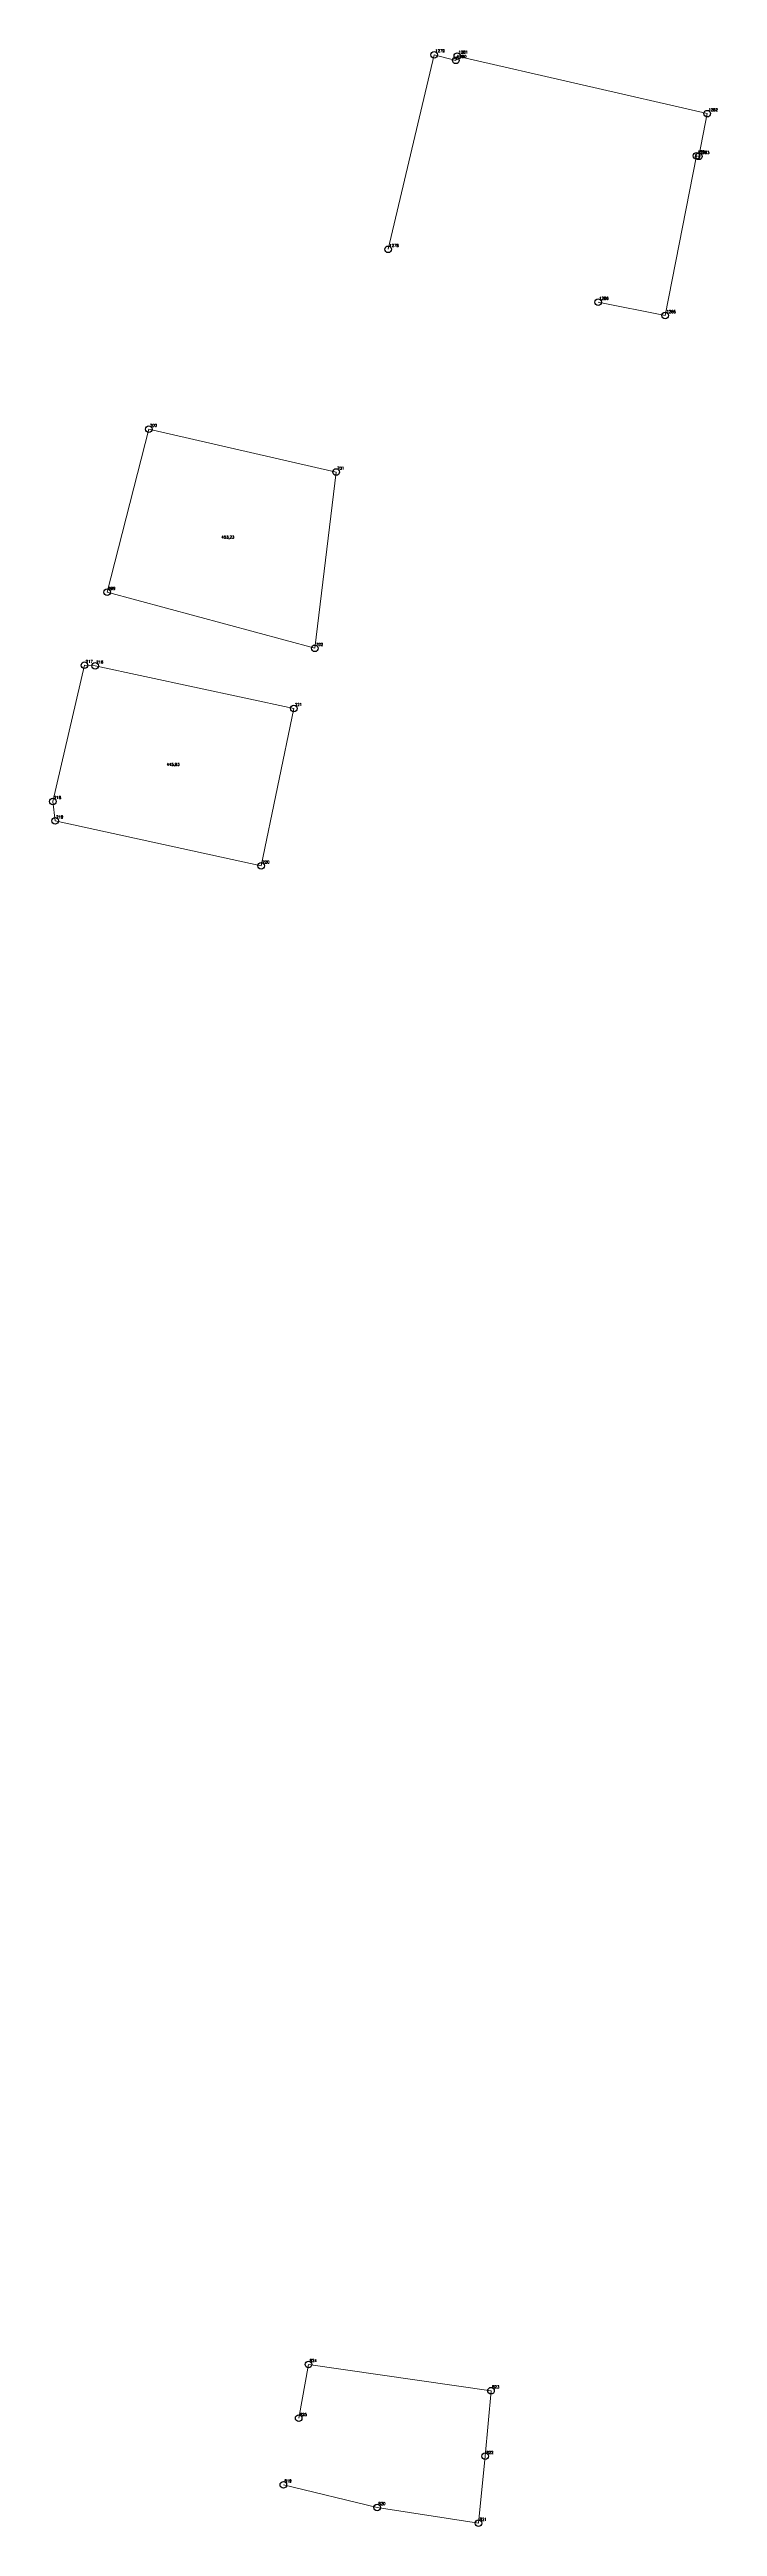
# Model space of a CAD drawing. Extents: x 1390702 to 1399289, y 354783 to 361029.
# Drawn here: x 1395837.9 to 1395913.8, y 359546.6 to 359828.3 of the extents above; entities that cross this region are included whole.
import ezdxf

# ---------------------------------------------------------------- set-up
doc = ezdxf.new("R2010")
doc.units = 0
doc.header["$PDMODE"] = 33
doc.header["$PDSIZE"] = 0.75
doc.layers.add('7 - разработанные границы территорий окн', color=7, linetype='Continuous')
doc.styles.get("Standard").update_dxf_attribs({"font": 'simplex.shx'})

msp = doc.modelspace()

# ---------------------------------------------------------------- linework, layer by layer
at = {"layer": '7 - разработанные границы территорий окн', "color": 7, "lineweight": 20}
for points in [[(1395876.41, 359805.6), (1395881.64, 359827.73), (1395884.1, 359827.09), (1395884.27, 359827.58), (1395912.69, 359821.03), (1395911.73, 359816.17), (1395911.47, 359816.23), (1395907.91, 359798.07), (1395900.27, 359799.59)], [(1395876.41, 359805.6), (1395881.64, 359827.73), (1395884.1, 359827.09), (1395884.27, 359827.58), (1395912.69, 359821.03), (1395911.73, 359816.17), (1395911.47, 359816.23), (1395907.91, 359798.07), (1395900.27, 359799.59)], [(1395864.49, 359551.36), (1395875.16, 359548.78), (1395886.68, 359546.99), (1395887.44, 359554.6), (1395888.1, 359562.06), (1395867.35, 359565.05), (1395866.23, 359558.92)], [(1395864.49, 359551.36), (1395875.16, 359548.78), (1395886.68, 359546.99), (1395887.44, 359554.6), (1395888.1, 359562.06), (1395867.35, 359565.05), (1395866.23, 359558.92)]]:
    msp.add_lwpolyline(points, dxfattribs=at)
for points in [[(1395844.45, 359766.61), (1395849.19, 359785.14), (1395870.49, 359780.27), (1395868.07, 359760.22), (1395844.45, 359766.61)], [(1395844.45, 359766.61), (1395849.19, 359785.14), (1395870.49, 359780.27), (1395868.07, 359760.22), (1395844.45, 359766.61)], [(1395843.08, 359758.22), (1395865.68, 359753.38), (1395861.97, 359735.47), (1395838.53, 359740.61), (1395838.28, 359742.81), (1395841.89, 359758.29), (1395843.08, 359758.22)], [(1395843.08, 359758.22), (1395865.68, 359753.38), (1395861.97, 359735.47), (1395838.53, 359740.61), (1395838.28, 359742.81), (1395841.89, 359758.29), (1395843.08, 359758.22)]]:
    msp.add_lwpolyline(points, close=True, dxfattribs=at)
at = {"layer": '7 - разработанные границы территорий окн'}
for p in [(1395881.64, 359827.73), (1395884.1, 359827.09), (1395884.27, 359827.58), (1395912.69, 359821.03), (1395911.47, 359816.23), (1395911.73, 359816.17), (1395876.41, 359805.6), (1395900.27, 359799.59), (1395907.91, 359798.07), (1395849.19, 359785.14), (1395870.49, 359780.27), (1395844.45, 359766.61), (1395841.89, 359758.29), (1395843.08, 359758.22), (1395868.07, 359760.22), (1395865.68, 359753.38), (1395838.28, 359742.81), (1395838.53, 359740.61), (1395861.97, 359735.47), (1395867.35, 359565.05), (1395888.1, 359562.06), (1395866.23, 359558.92), (1395887.44, 359554.6), (1395864.49, 359551.36), (1395875.16, 359548.78), (1395886.68, 359546.99)]:
    msp.add_point(p, dxfattribs=at)

# ---------------------------------------------------------------- texts
at = {"layer": '7 - разработанные границы территорий окн', "color": 7}
for s, p in [('1279', (1395881.77, 359828.01)), ('1280', (1395884.23, 359827.37)), ('1281', (1395884.4, 359827.86)), ('1282', (1395912.82, 359821.31)), ('1284', (1395911.6, 359816.51)), ('1283', (1395911.86, 359816.45)), ('1278', (1395876.54, 359805.88)), ('1286', (1395900.4, 359799.87)), ('1285', (1395908.04, 359798.35)), ('700', (1395849.32, 359785.41)), ('701', (1395870.62, 359780.54)), ('453,23', (1395857.45, 359772.72)), ('453,23', (1395857.45, 359772.72)), ('699', (1395844.58, 359766.88)), ('702', (1395868.2, 359760.5)), ('217', (1395842.02, 359758.57)), ('216', (1395843.21, 359758.5)), ('221', (1395865.81, 359753.66)), ('445,93', (1395851.22, 359746.86)), ('445,93', (1395851.22, 359746.86)), ('218', (1395838.41, 359743.09)), ('219', (1395838.66, 359740.88)), ('220', (1395862.1, 359735.75)), ('824', (1395867.48, 359565.33)), ('823', (1395888.23, 359562.34)), ('825', (1395866.36, 359559.2)), ('822', (1395887.57, 359554.87)), ('819', (1395864.62, 359551.63)), ('820', (1395875.29, 359549.05)), ('821', (1395886.81, 359547.27))]:
    msp.add_text(s, height=0.311, dxfattribs=at).set_placement(p)

doc.saveas('drawing.dxf')
